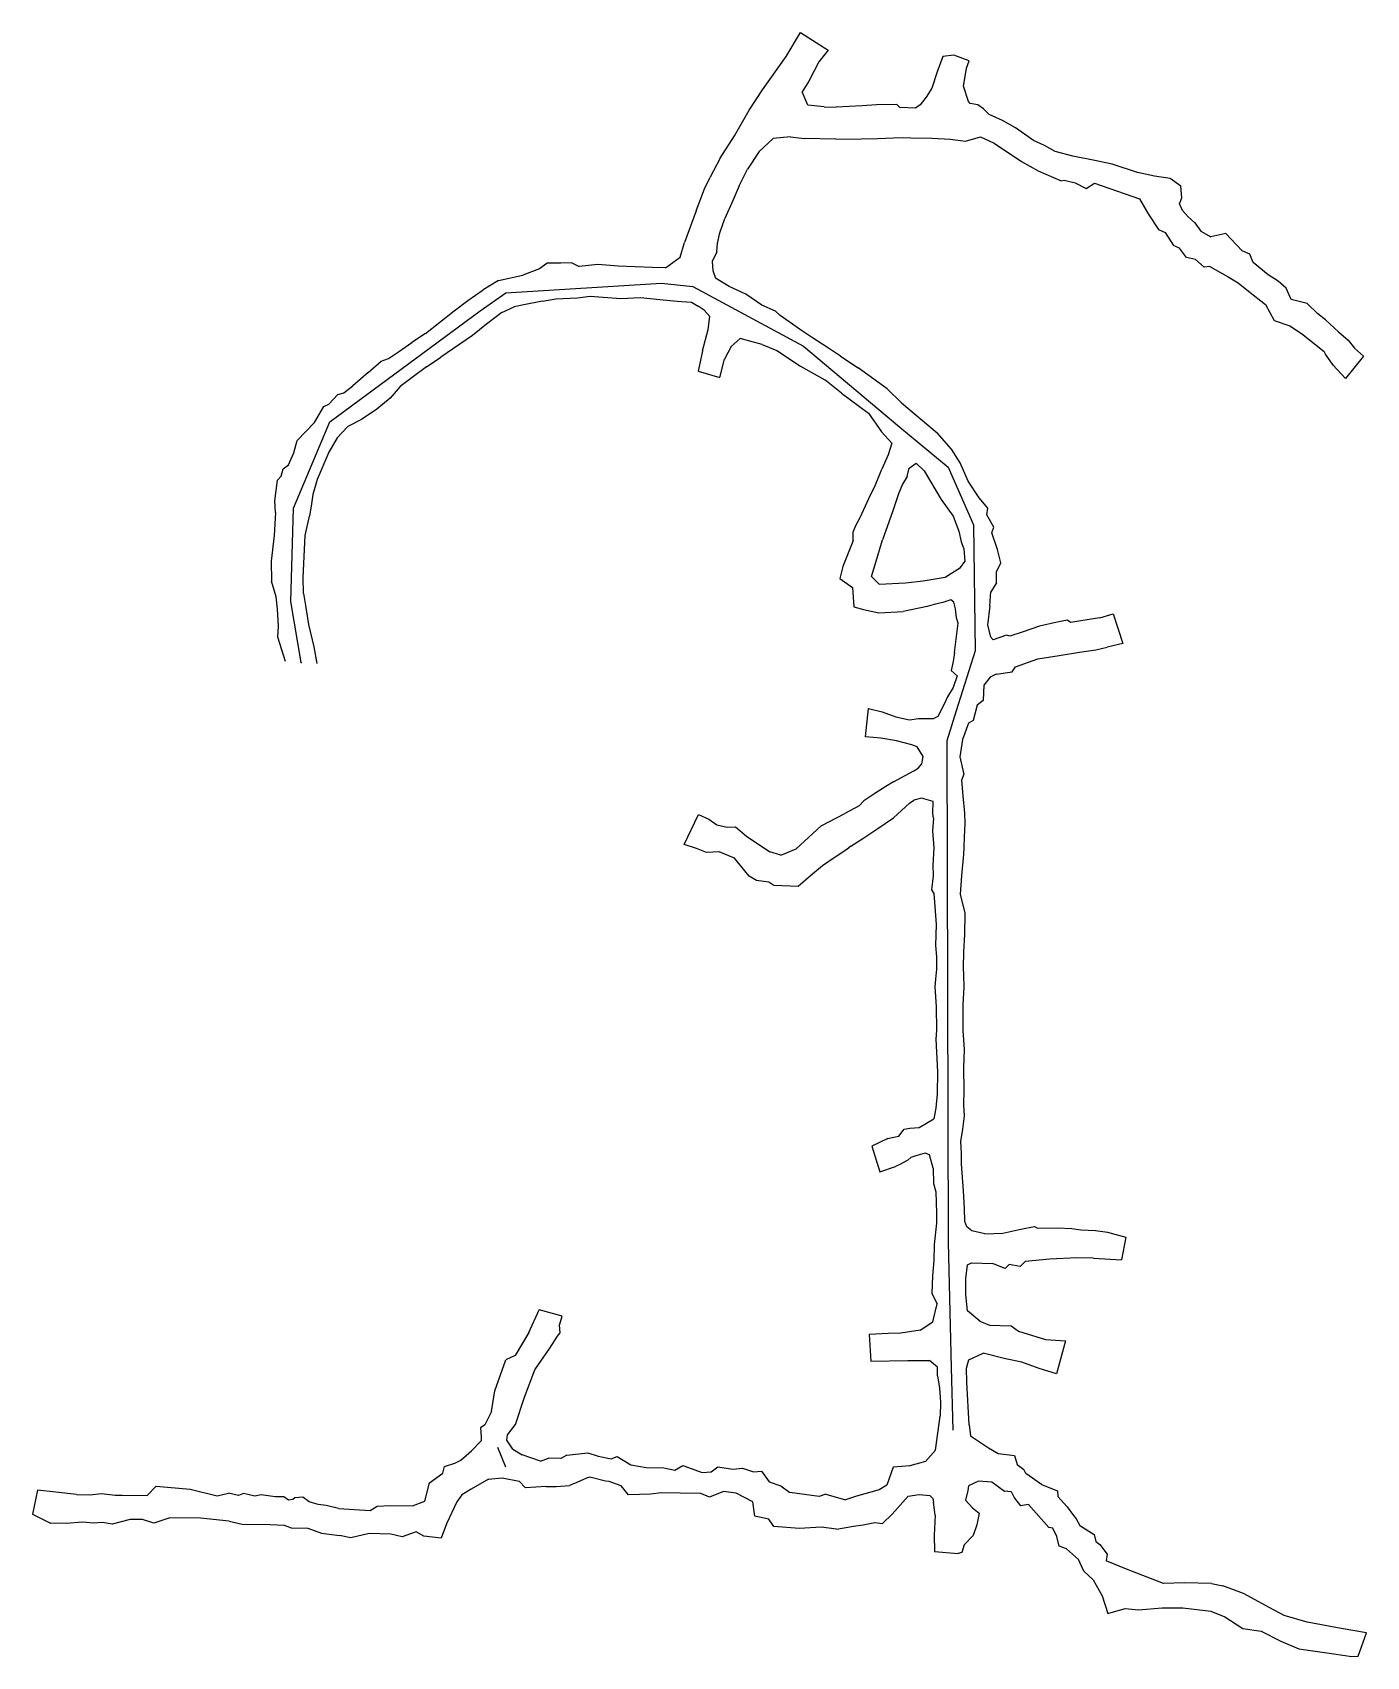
# Model space of a CAD drawing. Extents: x 539191 to 539403, y 4477602 to 4477860.
import ezdxf

# ---------------------------------------------------------------- set-up
doc = ezdxf.new("R2010")
doc.units = 0
doc.header["$MEASUREMENT"] = 0
doc.linetypes.add('DUZ', pattern=[500, 500])
for name, color, linetype in [('GEOFENCE', 80, 'DUZ'), ('INIT_COORD', 170, 'DUZ'), ('KAT_1395', 102, 'DUZ')]:
    doc.layers.add(name, color=color, linetype=linetype)

msp = doc.modelspace()

# ---------------------------------------------------------------- linework, layer by layer
at = {"layer": 'GEOFENCE', "linetype": 'Continuous'}
for p, q in [((539262.06, 4477815.9, 1400.22), (539266.14, 4477818.73, 1399.63)), ((539266.14, 4477818.73, 1399.63), (539290.89, 4477820.29, 1396.5)), ((539290.89, 4477820.29, 1396.5), (539295.85, 4477819.74, 1396.21)), ((539295.85, 4477819.74, 1396.21), (539313.46, 4477810.25, 1396.19)), ((539238.17, 4477798.23, 1404.34), (539262.06, 4477815.9, 1400.22)), ((539313.46, 4477810.25, 1396.19), (539328.8, 4477797.42, 1396.69)), ((539232.37, 4477784.51, 1406.16), (539238.17, 4477798.23, 1404.34)), ((539328.8, 4477797.42, 1396.69), (539336.46, 4477791.01, 1396.94)), ((539336.46, 4477791.01, 1396.94), (539340.5, 4477781.86, 1397)), ((539231.92, 4477769.67, 1408.29), (539232.37, 4477784.51, 1406.16)), ((539340.5, 4477781.86, 1397), (539340.74, 4477761.86, 1397.2)), ((539233.58, 4477759.99, 1410.14), (539231.92, 4477769.67, 1408.29)), ((539340.74, 4477761.86, 1397.2), (539337.75, 4477752.32, 1397.14)), ((539337.75, 4477752.32, 1397.14), (539336.26, 4477747.55, 1397.11)), ((539336.26, 4477747.55, 1397.11), (539336.48, 4477667.8, 1390.71)), ((539336.48, 4477667.8, 1390.71), (539336.95, 4477647.9, 1392.58)), ((539336.95, 4477647.9, 1392.58), (539337.19, 4477637.94, 1393.51))]:
    msp.add_line(p, q, dxfattribs=at)
at = {"layer": 'INIT_COORD', "linetype": 'Continuous'}
msp.add_point((539233.58, 4477759.99, 1410.14), dxfattribs=at)
at = {"layer": 'KAT_1395'}
for p, q in [((539310.73, 4477856.34, 1396.34), (539313, 4477860.14, 1396.16)), ((539313, 4477860.14, 1396.16), (539317.37, 4477857.33, 1396.3)), ((539317.37, 4477857.33, 1396.3), (539315.93, 4477855.49, 1396.4)), ((539306.97, 4477851.04, 1396.77), (539310.73, 4477856.34, 1396.34)), ((539315.93, 4477855.49, 1396.4), (539314.3, 4477852.39, 1396.31)), ((539335.62, 4477856.32, 1396.6), (539334.73, 4477853.89, 1396.6)), ((539337.39, 4477856.54, 1396.6), (539335.62, 4477856.32, 1396.6)), ((539339.83, 4477855.62, 1396.6), (539337.39, 4477856.54, 1396.6)), ((539339.4, 4477854.46, 1396.6), (539339.83, 4477855.62, 1396.6)), ((539314.3, 4477852.39, 1396.31), (539313.25, 4477850.71, 1396.36)), ((539334.73, 4477853.89, 1396.6), (539333.87, 4477851.26, 1396.6)), ((539338.9, 4477851.62, 1396.6), (539339.15, 4477853.12, 1396.6)), ((539339.15, 4477853.12, 1396.6), (539339.4, 4477854.46, 1396.6)), ((539304.84, 4477847.77, 1396.7), (539306.97, 4477851.04, 1396.77)), ((539314.16, 4477848.6, 1396.58), (539313.25, 4477850.71, 1396.36)), ((539332.98, 4477849.84, 1396.6), (539332.01, 4477848.61, 1396.6)), ((539333.87, 4477851.26, 1396.6), (539332.98, 4477849.84, 1396.6)), ((539339.69, 4477849.15, 1396.6), (539338.9, 4477851.62, 1396.6)), ((539302.52, 4477843.73, 1396.75), (539304.84, 4477847.77, 1396.7)), ((539316.73, 4477848.34, 1396.6), (539314.16, 4477848.6, 1396.58)), ((539316.73, 4477848.34, 1396.6), (539318.64, 4477848.28, 1396.47)), ((539322.82, 4477848.46, 1396.52), (539318.64, 4477848.28, 1396.47)), ((539325.1, 4477848.64, 1396.48), (539322.82, 4477848.46, 1396.52)), ((539328.29, 4477848.67, 1396.5), (539325.1, 4477848.64, 1396.48)), ((539328.79, 4477848.2, 1396.5), (539328.29, 4477848.67, 1396.5)), ((539331.27, 4477848.13, 1396.5), (539328.79, 4477848.2, 1396.5)), ((539332.01, 4477848.61, 1396.6), (539331.27, 4477848.13, 1396.5)), ((539339.95, 4477848.83, 1396.5), (539339.69, 4477849.15, 1396.6)), ((539341.19, 4477848.62, 1396.5), (539339.95, 4477848.83, 1396.5)), ((539342.07, 4477848, 1396.5), (539341.19, 4477848.62, 1396.5)), ((539343.01, 4477847.1, 1396.5), (539342.07, 4477848, 1396.5)), ((539345.11, 4477846.16, 1396.5), (539343.01, 4477847.1, 1396.5)), ((539347.2, 4477844.98, 1396.4), (539345.11, 4477846.16, 1396.5)), ((539350.04, 4477842.95, 1395.8), (539347.2, 4477844.98, 1396.4)), ((539300.2, 4477840.13, 1396.64), (539302.52, 4477843.73, 1396.75)), ((539308.62, 4477843.3, 1396.56), (539306.4, 4477841.2, 1396.67)), ((539311.4, 4477843.56, 1396.47), (539308.62, 4477843.3, 1396.56)), ((539311.4, 4477843.56, 1396.47), (539313.57, 4477843.27, 1396.45)), ((539318.59, 4477843.19, 1396.51), (539313.57, 4477843.27, 1396.45)), ((539318.59, 4477843.19, 1396.51), (539322.65, 4477843.22, 1396.45)), ((539322.65, 4477843.22, 1396.45), (539325.26, 4477843.27, 1396.43)), ((539325.26, 4477843.27, 1396.43), (539327.8, 4477843.37, 1396.51)), ((539327.8, 4477843.37, 1396.51), (539329.39, 4477843.46, 1396.5)), ((539329.39, 4477843.46, 1396.5), (539330.56, 4477843.38, 1396.5)), ((539330.56, 4477843.38, 1396.5), (539333.87, 4477843.31, 1396.5)), ((539333.87, 4477843.31, 1396.5), (539336.79, 4477843.17, 1396.5)), ((539336.79, 4477843.17, 1396.5), (539339.24, 4477842.84, 1396.5)), ((539339.24, 4477842.84, 1396.5), (539341.6, 4477843.55, 1396.5)), ((539341.6, 4477843.55, 1396.5), (539343.77, 4477842.53, 1396.5)), ((539343.77, 4477842.53, 1396.5), (539348.12, 4477839.61, 1396.01)), ((539351.81, 4477842.15, 1395.65), (539350.04, 4477842.95, 1395.8)), ((539353.46, 4477841.19, 1395.38), (539351.81, 4477842.15, 1395.65)), ((539300.2, 4477840.13, 1396.64), (539298.65, 4477837.12, 1396.18)), ((539306.4, 4477841.2, 1396.67), (539304.58, 4477838.39, 1396.72)), ((539348.12, 4477839.61, 1396.01), (539350.79, 4477838.15, 1395.32)), ((539356.3, 4477840.48, 1395.02), (539353.46, 4477841.19, 1395.38)), ((539359.79, 4477839.8, 1394.34), (539356.3, 4477840.48, 1395.02)), ((539362.57, 4477839.19, 1394.17), (539359.79, 4477839.8, 1394.34)), ((539366.6, 4477837.9, 1393.95), (539362.57, 4477839.19, 1394.17)), ((539297.7, 4477835.27, 1396.18), (539298.65, 4477837.12, 1396.18)), ((539303.22, 4477835.76, 1396.18), (539304.58, 4477838.39, 1396.72)), ((539350.79, 4477838.15, 1395.32), (539354.46, 4477836.56, 1395.1)), ((539354.46, 4477836.56, 1395.1), (539354.92, 4477836.64, 1395.02)), ((539354.92, 4477836.64, 1395.02), (539356.69, 4477836.22, 1394.77)), ((539369.26, 4477837.27, 1393.69), (539366.6, 4477837.9, 1393.95)), ((539371.78, 4477836.94, 1393.69), (539369.26, 4477837.27, 1393.69)), ((539373.49, 4477835.69, 1393.22), (539371.78, 4477836.94, 1393.69)), ((539296.41, 4477831.79, 1396.18), (539297.7, 4477835.27, 1396.18)), ((539303.22, 4477835.76, 1396.18), (539302.26, 4477833.52, 1396.18)), ((539356.69, 4477836.22, 1394.77), (539358.4, 4477835.36, 1394.5)), ((539358.4, 4477835.36, 1394.5), (539359.75, 4477836.2, 1394.34)), ((539359.75, 4477836.2, 1394.34), (539366.87, 4477833.69, 1393.53)), ((539373.65, 4477833.83, 1393.22), (539373.49, 4477835.69, 1393.22)), ((539296.41, 4477831.79, 1396.18), (539294.54, 4477826.73, 1396.19)), ((539302.26, 4477833.52, 1396.18), (539300.97, 4477830.55, 1396.18)), ((539366.87, 4477833.69, 1393.53), (539368.3, 4477831.32, 1393.28)), ((539368.3, 4477831.32, 1393.28), (539369.94, 4477828.83, 1393.4)), ((539373.24, 4477832.92, 1393.22), (539373.65, 4477833.83, 1393.22)), ((539373.72, 4477831.83, 1393.07), (539373.24, 4477832.92, 1393.22)), ((539373.72, 4477831.83, 1393.07), (539374.66, 4477830.81, 1393.12)), ((539300.18, 4477828.29, 1396.18), (539300.97, 4477830.55, 1396.18)), ((539369.94, 4477828.83, 1393.4), (539370.97, 4477828.32, 1393.35)), ((539374.66, 4477830.81, 1393.12), (539375.7, 4477829.86, 1393.19)), ((539375.7, 4477829.86, 1393.19), (539376.67, 4477828.53, 1393.17)), ((539293.87, 4477824.4, 1396.19), (539294.54, 4477826.73, 1396.19)), ((539299.67, 4477825.26, 1396.19), (539299.78, 4477826.58, 1396.18)), ((539299.78, 4477826.58, 1396.18), (539300.18, 4477828.29, 1396.18)), ((539370.97, 4477828.32, 1393.35), (539372.31, 4477826.27, 1393.36)), ((539373.28, 4477825.86, 1395.87), (539372.31, 4477826.27, 1393.36)), ((539376.67, 4477828.53, 1393.17), (539378.23, 4477827.67, 1393.19)), ((539380.61, 4477828.16, 1393.52), (539378.23, 4477827.67, 1393.19)), ((539383.22, 4477825.4, 1393.47), (539380.61, 4477828.16, 1393.52)), ((539291.51, 4477822.73, 1396.23), (539293.87, 4477824.4, 1396.19)), ((539299.67, 4477825.26, 1396.19), (539298.95, 4477823.75, 1396.19)), ((539298.95, 4477823.75, 1396.19), (539299.05, 4477822.31, 1396.19)), ((539374.37, 4477824.34, 1396.01), (539373.28, 4477825.86, 1395.87)), ((539375.81, 4477824.06, 1393.08), (539374.37, 4477824.34, 1396.01)), ((539377.19, 4477822.83, 1393.03), (539375.81, 4477824.06, 1393.08)), ((539384.42, 4477824.88, 1393.5), (539383.22, 4477825.4, 1393.47)), ((539384.95, 4477823.55, 1393.5), (539384.42, 4477824.88, 1393.5)), ((539264.98, 4477820.72, 1399.77), (539268.82, 4477821.58, 1398.52)), ((539271.49, 4477822.54, 1397.93), (539268.82, 4477821.58, 1398.52)), ((539272.71, 4477823.47, 1397.9), (539271.49, 4477822.54, 1397.93)), ((539274.89, 4477823.44, 1397.92), (539272.71, 4477823.47, 1397.9)), ((539276.61, 4477823.5, 1397.92), (539274.89, 4477823.44, 1397.92)), ((539276.61, 4477823.5, 1397.92), (539277.81, 4477822.91, 1397.83)), ((539280.75, 4477823.24, 1396.9), (539277.81, 4477822.91, 1397.83)), ((539283.99, 4477822.98, 1396.86), (539280.75, 4477823.24, 1396.9)), ((539289.41, 4477822.75, 1396.38), (539283.99, 4477822.98, 1396.86)), ((539291.51, 4477822.73, 1396.23), (539289.41, 4477822.75, 1396.38)), ((539299.05, 4477822.31, 1396.19), (539299.45, 4477821.1, 1396.23)), ((539301.67, 4477819.74, 1396.11), (539299.45, 4477821.1, 1396.23)), ((539378.09, 4477822.91, 1393.06), (539377.19, 4477822.83, 1393.03)), ((539378.09, 4477822.91, 1393.06), (539381, 4477821.28, 1393.34)), ((539381, 4477821.28, 1393.34), (539382.57, 4477820.36, 1393.38)), ((539387.37, 4477821.59, 1393.35), (539384.95, 4477823.55, 1393.5)), ((539388.93, 4477820.59, 1393.35), (539387.37, 4477821.59, 1393.35)), ((539260.08, 4477817.54, 1399.77), (539262.53, 4477819.23, 1399.77)), ((539264.98, 4477820.72, 1399.77), (539262.53, 4477819.23, 1399.77)), ((539304.28, 4477818.54, 1396.14), (539301.67, 4477819.74, 1396.11)), ((539306.82, 4477816.81, 1396.21), (539304.28, 4477818.54, 1396.14)), ((539382.57, 4477820.36, 1393.38), (539384.21, 4477819.02, 1393.3)), ((539384.21, 4477819.02, 1393.3), (539386.93, 4477816.9, 1393.45)), ((539390.23, 4477819.51, 1393.32), (539388.93, 4477820.59, 1393.35)), ((539390.99, 4477817.69, 1393.13), (539390.23, 4477819.51, 1393.32)), ((539253.38, 4477812.28, 1401.35), (539257.94, 4477815.89, 1400.03)), ((539257.94, 4477815.89, 1400.03), (539260.08, 4477817.54, 1399.77)), ((539265.49, 4477815.61, 1399.77), (539267.46, 4477816.54, 1399.77)), ((539269, 4477816.84, 1398.77), (539267.46, 4477816.54, 1399.77)), ((539271.98, 4477817.4, 1398.53), (539269, 4477816.84, 1398.77)), ((539271.98, 4477817.4, 1398.53), (539274.1, 4477817.82, 1397.93)), ((539274.1, 4477817.82, 1397.93), (539277.54, 4477817.96, 1397.83)), ((539277.54, 4477817.96, 1397.83), (539279.55, 4477818.2, 1397.61)), ((539279.55, 4477818.2, 1397.61), (539284.44, 4477817.84, 1396.7)), ((539284.44, 4477817.84, 1396.7), (539287.57, 4477817.99, 1396.7)), ((539287.57, 4477817.99, 1396.7), (539290.63, 4477817.7, 1396.37)), ((539290.63, 4477817.7, 1396.37), (539293.37, 4477817.44, 1396.22)), ((539293.37, 4477817.44, 1396.22), (539295.64, 4477817.27, 1395.99)), ((539295.64, 4477817.27, 1395.99), (539296.71, 4477816.64, 1396.19)), ((539297.69, 4477816, 1396.18), (539296.71, 4477816.64, 1396.19)), ((539298.59, 4477814.99, 1396.18), (539297.69, 4477816, 1396.18)), ((539309.04, 4477815.83, 1396.21), (539306.82, 4477816.81, 1396.21)), ((539309.74, 4477815.16, 1396.19), (539309.04, 4477815.83, 1396.21)), ((539386.93, 4477816.9, 1393.45), (539388.32, 4477814.36, 1393.13)), ((539393.56, 4477817.06, 1394.93), (539390.99, 4477817.69, 1393.13)), ((539395.24, 4477815.4, 1393.62), (539393.56, 4477817.06, 1394.93)), ((539263.05, 4477813.76, 1399.53), (539260.82, 4477811.95, 1399.98)), ((539265.49, 4477815.61, 1399.77), (539263.05, 4477813.76, 1399.53)), ((539298.32, 4477812.93, 1396.18), (539298.59, 4477814.99, 1396.18)), ((539313.13, 4477812.75, 1396.19), (539309.74, 4477815.16, 1396.19)), ((539388.32, 4477814.36, 1393.13), (539390.81, 4477813.48, 1393.13)), ((539390.81, 4477813.48, 1393.13), (539392.65, 4477812.31, 1393.52)), ((539396.45, 4477814.46, 1393.59), (539395.24, 4477815.4, 1393.62)), ((539398.54, 4477812.55, 1393.41), (539396.45, 4477814.46, 1393.59)), ((539249.04, 4477809.35, 1401.87), (539251.21, 4477810.84, 1401.6)), ((539253.38, 4477812.28, 1401.35), (539251.21, 4477810.84, 1401.6)), ((539260.82, 4477811.95, 1399.98), (539255.79, 4477808.51, 1401.21)), ((539297.4, 4477809.51, 1396.18), (539298.32, 4477812.93, 1396.18)), ((539303.39, 4477811.49, 1396.18), (539301.99, 4477810.23, 1396.18)), ((539304.92, 4477811.08, 1396.18), (539303.39, 4477811.49, 1396.18)), ((539306.91, 4477810.53, 1396.19), (539304.92, 4477811.08, 1396.18)), ((539314.72, 4477811.7, 1396.19), (539313.13, 4477812.75, 1396.19)), ((539317.45, 4477809.95, 1396.18), (539314.72, 4477811.7, 1396.19)), ((539392.65, 4477812.31, 1393.52), (539394.2, 4477811.09, 1393.41)), ((539394.2, 4477811.09, 1393.41), (539396.26, 4477809.44, 1393.41)), ((539398.54, 4477812.55, 1393.41), (539400.08, 4477811.22, 1393.77)), ((539400.08, 4477811.22, 1393.77), (539401.09, 4477809.96, 1393.7)), ((539246.29, 4477807.89, 1402.32), (539247.46, 4477808.3, 1402.32)), ((539247.46, 4477808.3, 1402.32), (539249.04, 4477809.35, 1401.87)), ((539253.5, 4477807, 1401.61), (539255.79, 4477808.51, 1401.21)), ((539297.4, 4477809.51, 1396.18), (539296.74, 4477806.27, 1396.18)), ((539300.18, 4477805.29, 1396.18), (539300.88, 4477808.22, 1396.18)), ((539301.99, 4477810.23, 1396.18), (539300.88, 4477808.22, 1396.18)), ((539306.91, 4477810.53, 1396.19), (539309.21, 4477809.6, 1396.18)), ((539309.21, 4477809.6, 1396.18), (539313, 4477807.08, 1396.18)), ((539319.36, 4477808.69, 1396.18), (539317.45, 4477809.95, 1396.18)), ((539319.36, 4477808.69, 1396.18), (539322.15, 4477806.82, 1396.18)), ((539396.48, 4477809.02, 1393.71), (539396.26, 4477809.44, 1393.41)), ((539397.71, 4477807.23, 1393.75), (539396.48, 4477809.02, 1393.71)), ((539402.5, 4477808.7, 1393.89), (539399.67, 4477805.15, 1393.85)), ((539401.09, 4477809.96, 1393.7), (539402.5, 4477808.7, 1393.89)), ((539244.22, 4477806.1, 1402.64), (539241.83, 4477803.96, 1403.28)), ((539244.22, 4477806.1, 1402.64), (539246.29, 4477807.89, 1402.32)), ((539253.5, 4477807, 1401.61), (539251.22, 4477805.29, 1402.32)), ((539296.74, 4477806.27, 1396.18), (539300.18, 4477805.29, 1396.18)), ((539313, 4477807.08, 1396.18), (539316.87, 4477804.9, 1396.18)), ((539326.76, 4477803.49, 1396.66), (539322.15, 4477806.82, 1396.18)), ((539399.67, 4477805.15, 1393.85), (539397.71, 4477807.23, 1393.75)), ((539240.35, 4477802.84, 1403.52), (539241.83, 4477803.96, 1403.28)), ((539249.34, 4477803.88, 1402.32), (539247.76, 4477801.99, 1402.32)), ((539251.22, 4477805.29, 1402.32), (539249.34, 4477803.88, 1402.32)), ((539319.5, 4477802.82, 1396.18), (539316.87, 4477804.9, 1396.18)), ((539326.76, 4477803.49, 1396.66), (539329.07, 4477801.28, 1396.75)), ((539235.73, 4477798.13, 1404.41), (539237.2, 4477800.7, 1404.06)), ((539237.2, 4477800.7, 1404.06), (539237.97, 4477801.05, 1404.08)), ((539237.97, 4477801.05, 1404.08), (539239.43, 4477802.59, 1403.74)), ((539239.43, 4477802.59, 1403.74), (539240.35, 4477802.84, 1403.52)), ((539247.76, 4477801.99, 1402.32), (539245.63, 4477800.26, 1403.43)), ((539319.5, 4477802.82, 1396.18), (539323.82, 4477799.64, 1396.59)), ((539329.07, 4477801.28, 1396.75), (539334.73, 4477796.48, 1396.77)), ((539232.94, 4477795.26, 1404.77), (539235.73, 4477798.13, 1404.41)), ((539243.16, 4477798.6, 1403.91), (539241, 4477797.51, 1404.31)), ((539245.63, 4477800.26, 1403.43), (539243.16, 4477798.6, 1403.91)), ((539323.82, 4477799.64, 1396.59), (539325.87, 4477796.64, 1396.64)), ((539232.43, 4477793.29, 1404.94), (539232.94, 4477795.26, 1404.77)), ((539239.3, 4477795.68, 1404.63), (539238, 4477793.42, 1404.87)), ((539241, 4477797.51, 1404.31), (539239.3, 4477795.68, 1404.63)), ((539325.87, 4477796.64, 1396.64), (539327.51, 4477794.83, 1396.8)), ((539336.98, 4477793.9, 1396.79), (539334.73, 4477796.48, 1396.77)), ((539231.58, 4477791.4, 1405.12), (539232.43, 4477793.29, 1404.94)), ((539238, 4477793.42, 1404.87), (539236.12, 4477789.06, 1405.3)), ((539326.95, 4477792.97, 1396.81), (539325.9, 4477790.7, 1396.69)), ((539327.51, 4477794.83, 1396.8), (539326.95, 4477792.97, 1396.81)), ((539338.37, 4477791.74, 1396.79), (539336.98, 4477793.9, 1396.79)), ((539230.43, 4477789.58, 1405.32), (539230.72, 4477790.78, 1405.29)), ((539230.72, 4477790.78, 1405.29), (539231.58, 4477791.4, 1405.12)), ((539324.93, 4477788.23, 1396.01), (539325.9, 4477790.7, 1396.69)), ((539329.95, 4477789.53, 1396.59), (539330.25, 4477790.86, 1396.45)), ((539330.25, 4477790.86, 1396.45), (539331.38, 4477791.66, 1396.94)), ((539331.38, 4477791.66, 1396.94), (539332.63, 4477790.46, 1396.92)), ((539332.63, 4477790.46, 1396.92), (539335.36, 4477785.89, 1396.91)), ((539339.67, 4477788.83, 1396.93), (539338.37, 4477791.74, 1396.79)), ((539229.4, 4477785.68, 1405.96), (539229.84, 4477788.99, 1405.45)), ((539229.84, 4477788.99, 1405.45), (539230.43, 4477789.58, 1405.32)), ((539236.12, 4477789.06, 1405.3), (539235.45, 4477786.7, 1405.8)), ((539323.85, 4477786.03, 1395.62), (539324.93, 4477788.23, 1396.01)), ((539329.21, 4477788.34, 1396.07), (539328.56, 4477786.81, 1395.93)), ((539329.95, 4477789.53, 1396.59), (539329.21, 4477788.34, 1396.07)), ((539341.39, 4477786.17, 1396.98), (539339.67, 4477788.83, 1396.93)), ((539229.52, 4477783.83, 1406.35), (539229.4, 4477785.68, 1405.96)), ((539235.23, 4477785.21, 1406.05), (539234.91, 4477783.25, 1406.23)), ((539235.45, 4477786.7, 1405.8), (539235.23, 4477785.21, 1406.05)), ((539322.47, 4477783.06, 1395.16), (539323.85, 4477786.03, 1395.62)), ((539328.56, 4477786.81, 1395.93), (539327.68, 4477784.12, 1395.49)), ((539335.36, 4477785.89, 1396.91), (539337.27, 4477783.22, 1396.97)), ((539342.78, 4477784.52, 1397.11), (539341.39, 4477786.17, 1396.98)), ((539229.52, 4477783.83, 1406.35), (539229.3, 4477780.15, 1406.71)), ((539234.21, 4477780.17, 1406.61), (539234.91, 4477783.25, 1406.23)), ((539321.82, 4477781.88, 1394.73), (539322.47, 4477783.06, 1395.16)), ((539327.68, 4477784.12, 1395.49), (539326.52, 4477780.83, 1395.11)), ((539337.27, 4477783.22, 1396.97), (539338.18, 4477780.84, 1396.97)), ((539342.63, 4477783.48, 1397.1), (539342.78, 4477784.52, 1397.11)), ((539343.74, 4477781.5, 1396.97), (539342.63, 4477783.48, 1397.1)), ((539229.3, 4477780.15, 1406.71), (539228.84, 4477776.07, 1407.11)), ((539233.89, 4477773.48, 1407.5), (539234.21, 4477780.17, 1406.61)), ((539321.38, 4477780.77, 1394.47), (539321.82, 4477781.88, 1394.73)), ((539321.38, 4477779.43, 1394.35), (539321.38, 4477780.77, 1394.47)), ((539326.52, 4477780.83, 1395.11), (539326.01, 4477779.5, 1394.68)), ((539338.18, 4477780.84, 1396.97), (539338.53, 4477779.18, 1396.97)), ((539343.4, 4477780.62, 1396.97), (539343.74, 4477781.5, 1396.97)), ((539344.31, 4477777.97, 1399.65), (539343.4, 4477780.62, 1396.97)), ((539321.2, 4477778.95, 1394.28), (539319.71, 4477775.22, 1394.05)), ((539321.38, 4477779.43, 1394.35), (539321.2, 4477778.95, 1394.28)), ((539325.02, 4477776.11, 1394.25), (539326.01, 4477779.5, 1394.68)), ((539338.53, 4477779.18, 1396.97), (539338.95, 4477778.07, 1397.08)), ((539338.95, 4477778.07, 1397.08), (539339.14, 4477776.05, 1397.01)), ((539344.87, 4477775.85, 1396.97), (539344.31, 4477777.97, 1399.65)), ((539228.84, 4477776.07, 1407.11), (539228.89, 4477772.89, 1408.37)), ((539319.71, 4477775.22, 1394.05), (539319.25, 4477773.36, 1394.16)), ((539324.3, 4477773.67, 1394.24), (539325.02, 4477776.11, 1394.25)), ((539336.01, 4477773.55, 1397.01), (539338.44, 4477775.06, 1397.07)), ((539338.44, 4477775.06, 1397.07), (539339.14, 4477776.05, 1397.01)), ((539344.18, 4477774.41, 1396.97), (539344.87, 4477775.85, 1396.97)), ((539229.61, 4477770.43, 1408.28), (539228.89, 4477772.89, 1408.37)), ((539233.94, 4477770.97, 1407.9), (539233.89, 4477773.48, 1407.5)), ((539319.25, 4477773.36, 1394.16), (539321.27, 4477771.92, 1394.1)), ((539325.51, 4477772.42, 1394.94), (539324.3, 4477773.67, 1394.24)), ((539325.51, 4477772.42, 1394.94), (539329.68, 4477772.64, 1395.89)), ((539329.68, 4477772.64, 1395.89), (539332.5, 4477772.98, 1396.26)), ((539332.5, 4477772.98, 1396.26), (539336.01, 4477773.55, 1397.01)), ((539344.18, 4477772.63, 1396.97), (539343.25, 4477771.21, 1396.97)), ((539344.18, 4477772.63, 1396.97), (539344.18, 4477774.41, 1396.97)), ((539229.81, 4477768.45, 1408.45), (539229.61, 4477770.43, 1408.28)), ((539233.94, 4477770.97, 1407.9), (539234.29, 4477769.03, 1408.49)), ((539321.27, 4477771.92, 1394.1), (539321.47, 4477768.85, 1394.19)), ((539335.61, 4477769.52, 1396.54), (539334.22, 4477769.19, 1396.19)), ((539336.89, 4477769.92, 1396.96), (539335.61, 4477769.52, 1396.54)), ((539337.38, 4477769.57, 1397.09), (539336.89, 4477769.92, 1396.96)), ((539337.63, 4477768.5, 1397.25), (539337.38, 4477769.57, 1397.09)), ((539343.1, 4477768.97, 1397.02), (539343.25, 4477771.21, 1396.97)), ((539230, 4477765.74, 1408.72), (539229.81, 4477768.45, 1408.45)), ((539234.29, 4477769.03, 1408.49), (539234.73, 4477766.01, 1408.92)), ((539321.47, 4477768.85, 1394.19), (539323.01, 4477768.42, 1394.42)), ((539323.01, 4477768.42, 1394.42), (539325.45, 4477767.9, 1394.78)), ((539325.45, 4477767.9, 1394.78), (539329.31, 4477768.1, 1395.49)), ((539333.12, 4477768.86, 1395.85), (539329.31, 4477768.1, 1395.49)), ((539334.22, 4477769.19, 1396.19), (539333.12, 4477768.86, 1395.85)), ((539337.78, 4477767.07, 1397.1), (539337.63, 4477768.5, 1397.25)), ((539338.06, 4477766.24, 1397.1), (539337.78, 4477767.07, 1397.1)), ((539343.1, 4477768.97, 1397.02), (539342.75, 4477765.94, 1397.02)), ((539360.61, 4477767.08, 1400.46), (539357.56, 4477766.62, 1399.78)), ((539360.61, 4477767.08, 1400.46), (539362.69, 4477767.73, 1400.26)), ((539362.69, 4477767.73, 1400.26), (539364.25, 4477763.03, 1400.26)), ((539229.9, 4477764.03, 1409.05), (539230, 4477765.74, 1408.72)), ((539234.73, 4477766.01, 1408.92), (539235.58, 4477762.45, 1409.61)), ((539337.5, 4477761.56, 1397.1), (539338.06, 4477766.24, 1397.1)), ((539342.75, 4477765.94, 1397.02), (539343.22, 4477764.09, 1397.07)), ((539345.76, 4477764.35, 1397.67), (539343.65, 4477763.6, 1397.27)), ((539346.3, 4477764.19, 1397.78), (539345.76, 4477764.35, 1397.67)), ((539348.24, 4477764.78, 1398.15), (539346.3, 4477764.19, 1397.78)), ((539351, 4477765.75, 1398.43), (539348.24, 4477764.78, 1398.15)), ((539353.81, 4477766.39, 1398.95), (539351, 4477765.75, 1398.43)), ((539355.38, 4477766.69, 1399.42), (539353.81, 4477766.39, 1398.95)), ((539356, 4477766.32, 1399.52), (539355.38, 4477766.69, 1399.42)), ((539357.56, 4477766.62, 1399.78), (539356, 4477766.32, 1399.52)), ((539231.1, 4477760.14, 1409.96), (539229.9, 4477764.03, 1409.05)), ((539235.58, 4477762.45, 1409.61), (539236.06, 4477759.83, 1410.33)), ((539343.22, 4477764.09, 1397.07), (539343.65, 4477763.6, 1397.27)), ((539354.11, 4477761.11, 1398.79), (539357.36, 4477761.61, 1399.44)), ((539357.36, 4477761.61, 1399.44), (539359.94, 4477762.02, 1399.91)), ((539359.94, 4477762.02, 1399.91), (539361.73, 4477762.4, 1400.26)), ((539364.25, 4477763.03, 1400.26), (539361.73, 4477762.4, 1400.26)), ((539337.26, 4477760.15, 1397.04), (539336.95, 4477758.71, 1397.04)), ((539337.5, 4477761.56, 1397.1), (539337.26, 4477760.15, 1397.04)), ((539346.65, 4477758.5, 1397.6), (539347.17, 4477759.28, 1397.65)), ((539347.17, 4477759.28, 1397.65), (539350.75, 4477760.58, 1398.26)), ((539350.75, 4477760.58, 1398.26), (539354.11, 4477761.11, 1398.79)), ((539336.95, 4477758.71, 1397.04), (539337.88, 4477757.87, 1397.04)), ((539337.88, 4477757.87, 1397.04), (539337.24, 4477756.03, 1397.04)), ((539343.15, 4477757.67, 1397.11), (539342.13, 4477756.38, 1397.02)), ((539344.09, 4477758.12, 1397.12), (539343.15, 4477757.67, 1397.11)), ((539344.09, 4477758.12, 1397.12), (539346.65, 4477758.5, 1397.6)), ((539336.38, 4477754.54, 1397.04), (539335.95, 4477753.56, 1397.24)), ((539337.24, 4477756.03, 1397.04), (539336.38, 4477754.54, 1397.04)), ((539342.01, 4477753.94, 1397.02), (539341.09, 4477753.21, 1397.03)), ((539342.13, 4477756.38, 1397.02), (539342.01, 4477753.94, 1397.02)), ((539323.35, 4477748.19, 1397.89), (539323.8, 4477752.65, 1397.91)), ((539323.8, 4477752.65, 1397.91), (539326, 4477752.15, 1397.77)), ((539326, 4477752.15, 1397.77), (539328.16, 4477751.35, 1397.59)), ((539328.16, 4477751.35, 1397.59), (539330.34, 4477750.86, 1397.23)), ((539334.81, 4477751.39, 1397.13), (539334.18, 4477751.09, 1397.18)), ((539335.95, 4477753.56, 1397.24), (539334.81, 4477751.39, 1397.13)), ((539341.09, 4477753.21, 1397.03), (539340.45, 4477750.74, 1397.02)), ((539330.34, 4477750.86, 1397.23), (539331.76, 4477751.08, 1397.12)), ((539331.76, 4477751.08, 1397.12), (539334.18, 4477751.09, 1397.18)), ((539339.73, 4477750.34, 1397.08), (539338.76, 4477747.76, 1397.05)), ((539340.45, 4477750.74, 1397.02), (539339.73, 4477750.34, 1397.08)), ((539325.74, 4477747.96, 1397.48), (539323.35, 4477748.19, 1397.89)), ((539328.28, 4477747.51, 1397.44), (539325.74, 4477747.96, 1397.48)), ((539330.67, 4477746.9, 1397.15), (539328.28, 4477747.51, 1397.44)), ((539331.55, 4477746.57, 1397.12), (539330.67, 4477746.9, 1397.15)), ((539332.48, 4477745.04, 1397.23), (539331.55, 4477746.57, 1397.12)), ((539338.76, 4477747.76, 1397.05), (539338.32, 4477744.98, 1397.17)), ((539331.69, 4477743.17, 1397.44), (539332.26, 4477743.85, 1397.26)), ((539332.26, 4477743.85, 1397.26), (539332.48, 4477745.04, 1397.23)), ((539338.32, 4477744.98, 1397.17), (539338.95, 4477742.2, 1397.31)), ((539327.77, 4477741.02, 1397.69), (539326.56, 4477740.29, 1397.57)), ((539327.77, 4477741.02, 1397.69), (539329.65, 4477742.04, 1397.51)), ((539329.65, 4477742.04, 1397.51), (539331, 4477742.74, 1397.51)), ((539331, 4477742.74, 1397.51), (539331.69, 4477743.17, 1397.44)), ((539338.67, 4477741.28, 1397.37), (539338.95, 4477742.2, 1397.31)), ((539338.86, 4477738.79, 1397.21), (539338.67, 4477741.28, 1397.37)), ((539324.79, 4477739.15, 1397.11), (539323.05, 4477738.01, 1396.91)), ((539326.56, 4477740.29, 1397.57), (539324.79, 4477739.15, 1397.11)), ((539332.21, 4477738.44, 1397.44), (539331, 4477738.12, 1397.47)), ((539334.08, 4477737.91, 1397.5), (539332.21, 4477738.44, 1397.44)), ((539339.1, 4477736.05, 1397.25), (539338.86, 4477738.79, 1397.21)), ((539294.5, 4477731.07, 1393.18), (539296.76, 4477735.8, 1393.18)), ((539296.76, 4477735.8, 1393.18), (539298.41, 4477735.07, 1393.3)), ((539316.26, 4477734, 1395.78), (539320.03, 4477736, 1396.47)), ((539322.31, 4477737.22, 1396.89), (539320.03, 4477736, 1396.47)), ((539323.05, 4477738.01, 1396.91), (539322.31, 4477737.22, 1396.89)), ((539327.78, 4477735.29, 1397.15), (539330.3, 4477737.6, 1397.42)), ((539330.3, 4477737.6, 1397.42), (539331, 4477738.12, 1397.47)), ((539334.05, 4477735.97, 1397.46), (539334.08, 4477737.91, 1397.5)), ((539334.16, 4477735.26, 1397.33), (539334.05, 4477735.97, 1397.46)), ((539339.15, 4477734.33, 1397.25), (539339.1, 4477736.05, 1397.25)), ((539298.41, 4477735.07, 1393.3), (539299.7, 4477734.16, 1393.24)), ((539299.7, 4477734.16, 1393.24), (539301.34, 4477733.83, 1393.56)), ((539301.34, 4477733.83, 1393.56), (539302.65, 4477733.87, 1393.77)), ((539302.65, 4477733.87, 1393.77), (539304.38, 4477732.37, 1394.08)), ((539316.26, 4477734, 1395.78), (539312.32, 4477730.37, 1395)), ((539322.91, 4477732.02, 1396.67), (539325.3, 4477733.59, 1396.77)), ((539325.3, 4477733.59, 1396.77), (539327.78, 4477735.29, 1397.15)), ((539334.16, 4477735.26, 1397.33), (539333.99, 4477733.22, 1397.25)), ((539333.99, 4477733.22, 1397.25), (539334.17, 4477730.5, 1397.25)), ((539339.07, 4477732.25, 1397.25), (539339.15, 4477734.33, 1397.25)), ((539296.43, 4477730.43, 1393.33), (539294.5, 4477731.07, 1393.18)), ((539304.38, 4477732.37, 1394.08), (539308.12, 4477729.89, 1395.13)), ((539321, 4477730.79, 1396.47), (539320.36, 4477730.28, 1396.21)), ((539321, 4477730.79, 1396.47), (539322.91, 4477732.02, 1396.67)), ((539339.02, 4477730.6, 1397.25), (539339.07, 4477732.25, 1397.25)), ((539298.04, 4477729.79, 1394.73), (539296.43, 4477730.43, 1393.33)), ((539300.04, 4477729.88, 1393.3), (539298.04, 4477729.79, 1394.73)), ((539302.51, 4477728.88, 1393.87), (539300.04, 4477729.88, 1393.3)), ((539304.82, 4477726.04, 1394.27), (539302.51, 4477728.88, 1393.87)), ((539309.85, 4477729.35, 1394.99), (539308.12, 4477729.89, 1395.13)), ((539309.85, 4477729.35, 1394.99), (539312.32, 4477730.37, 1395)), ((539318.67, 4477729.13, 1395.89), (539316.48, 4477727.67, 1395.53)), ((539320.36, 4477730.28, 1396.21), (539318.67, 4477729.13, 1395.89)), ((539334.17, 4477730.5, 1397.25), (539334.03, 4477727.77, 1397.01)), ((539338.62, 4477726.12, 1397.12), (539338.98, 4477729.46, 1396.9)), ((539338.98, 4477729.46, 1396.9), (539339.02, 4477730.6, 1397.25)), ((539305.97, 4477725.31, 1394.61), (539304.82, 4477726.04, 1394.27)), ((539314.56, 4477726.07, 1395.56), (539312.63, 4477724.39, 1395)), ((539316.48, 4477727.67, 1395.53), (539314.56, 4477726.07, 1395.56)), ((539334.06, 4477726.07, 1397.05), (539333.82, 4477723.87, 1396.91)), ((539334.03, 4477727.77, 1397.01), (539334.06, 4477726.07, 1397.05)), ((539338.41, 4477723.12, 1396.71), (539338.62, 4477726.12, 1397.12)), ((539307.95, 4477725.06, 1395.08), (539305.97, 4477725.31, 1394.61)), ((539308.76, 4477724.53, 1394.99), (539307.95, 4477725.06, 1395.08)), ((539312.63, 4477724.39, 1395), (539308.76, 4477724.53, 1394.99)), ((539333.82, 4477723.87, 1396.91), (539334.21, 4477723.28, 1396.66)), ((539334.21, 4477723.28, 1396.66), (539334.35, 4477721.21, 1396.45)), ((539339.19, 4477720.17, 1396.32), (539338.41, 4477723.12, 1396.71)), ((539334.35, 4477721.21, 1396.45), (539334.54, 4477718.31, 1396.03)), ((539334.54, 4477718.31, 1396.03), (539334.44, 4477714.99, 1395.47)), ((539339.12, 4477716.74, 1395.82), (539339.19, 4477720.17, 1396.32)), ((539338.97, 4477714.01, 1395.41), (539339.12, 4477716.74, 1395.82)), ((539334.44, 4477714.99, 1395.47), (539334.6, 4477713.19, 1395.18)), ((539334.6, 4477713.19, 1395.18), (539334.6, 4477711.24, 1395.12)), ((539338.92, 4477711.51, 1395.09), (539338.97, 4477714.01, 1395.41)), ((539334.6, 4477711.24, 1395.12), (539334.48, 4477709.62, 1395.02)), ((539338.96, 4477710.27, 1395.04), (539338.92, 4477711.51, 1395.09)), ((539339.02, 4477708.35, 1394.68), (539338.96, 4477710.27, 1395.04)), ((539334.48, 4477709.62, 1395.02), (539334.34, 4477708.44, 1394.76)), ((539334.34, 4477708.44, 1394.76), (539334.58, 4477705.25, 1394.3)), ((539338.84, 4477705.6, 1394.2), (539339.02, 4477708.35, 1394.68)), ((539334.58, 4477705.25, 1394.3), (539334.64, 4477701.55, 1394.12)), ((539338.88, 4477701.51, 1393.99), (539338.84, 4477705.6, 1394.2)), ((539334.64, 4477701.55, 1394.12), (539334.49, 4477700.13, 1393.73)), ((539334.49, 4477700.13, 1393.73), (539334.59, 4477698.04, 1393.51)), ((539339.06, 4477698.46, 1393.63), (539338.88, 4477701.51, 1393.99)), ((539334.59, 4477698.04, 1393.51), (539334.78, 4477694.9, 1393.16)), ((539338.97, 4477695.55, 1393.2), (539339.06, 4477698.46, 1393.63)), ((539334.78, 4477694.9, 1393.16), (539334.73, 4477691.43, 1392.71)), ((539339.01, 4477691.98, 1392.75), (539338.97, 4477695.55, 1393.2)), ((539338.94, 4477689.67, 1392.46), (539339.01, 4477691.98, 1392.75)), ((539334.73, 4477691.43, 1392.71), (539334.52, 4477689.12, 1392.26)), ((539339.05, 4477687.93, 1392.74), (539338.94, 4477689.67, 1392.46)), ((539331.88, 4477686.06, 1392), (539334.21, 4477687.44, 1392.27)), ((539334.52, 4477689.12, 1392.26), (539334.21, 4477687.44, 1392.27)), ((539338.81, 4477685.78, 1392.08), (539339.05, 4477687.93, 1392.74)), ((539326.86, 4477684.31, 1390), (539324.34, 4477683.12, 1389.5)), ((539326.86, 4477684.31, 1390), (539327.57, 4477684.47, 1390.75)), ((539327.57, 4477684.47, 1390.75), (539328.64, 4477684.7, 1391)), ((539328.64, 4477684.7, 1391), (539329.49, 4477685.79, 1391.5)), ((539329.49, 4477685.79, 1391.5), (539330.38, 4477685.94, 1391.8)), ((539330.38, 4477685.94, 1391.8), (539331.88, 4477686.06, 1392)), ((539338.47, 4477683.84, 1392.09), (539338.81, 4477685.78, 1392.08)), ((539324.34, 4477683.12, 1389.5), (539325.58, 4477679.03, 1389.5)), ((539332.81, 4477681.99, 1392), (539331.35, 4477681.55, 1391.8)), ((539333.48, 4477681.74, 1392.04), (539332.81, 4477681.99, 1392)), ((539334.1, 4477679.6, 1392.12), (539333.48, 4477681.74, 1392.04)), ((539338.57, 4477681.96, 1392.11), (539338.47, 4477683.84, 1392.09)), ((539338.6, 4477680.29, 1392.4), (539338.57, 4477681.96, 1392.11)), ((539325.58, 4477679.03, 1389.5), (539328.09, 4477679.89, 1390)), ((539328.79, 4477680.19, 1390.75), (539328.09, 4477679.89, 1390)), ((539330.08, 4477680.85, 1391), (539328.79, 4477680.19, 1390.75)), ((539330.54, 4477681.28, 1391.5), (539330.08, 4477680.85, 1391)), ((539331.35, 4477681.55, 1391.8), (539330.54, 4477681.28, 1391.5)), ((539334.1, 4477679.6, 1392.12), (539334.13, 4477677.17, 1392.45)), ((539338.9, 4477675.99, 1392.35), (539338.6, 4477680.29, 1392.4)), ((539334.13, 4477677.17, 1392.45), (539334.49, 4477675.82, 1392.42)), ((539334.49, 4477675.82, 1392.42), (539334.59, 4477672.46, 1392.61)), ((539339.05, 4477673.21, 1392.63), (539338.9, 4477675.99, 1392.35)), ((539334.59, 4477672.46, 1392.61), (539334.61, 4477670.85, 1392.82)), ((539339.11, 4477671.13, 1392.63), (539339.05, 4477673.21, 1392.63)), ((539334.61, 4477670.85, 1392.82), (539334.27, 4477667.46, 1392.69)), ((539339.42, 4477670.28, 1392.63), (539339.11, 4477671.13, 1392.63)), ((539340.23, 4477669.62, 1392.63), (539339.42, 4477670.28, 1392.63)), ((539342.31, 4477669.14, 1392.63), (539340.23, 4477669.62, 1392.63)), ((539342.31, 4477669.14, 1392.63), (539345.16, 4477669.26, 1392.63)), ((539345.16, 4477669.26, 1392.63), (539348, 4477669.91, 1393.07)), ((539348, 4477669.91, 1393.07), (539350.2, 4477670.31, 1393.07)), ((539350.2, 4477670.31, 1393.07), (539350.68, 4477670.08, 1393.07)), ((539350.68, 4477670.08, 1393.07), (539353.88, 4477670.1, 1393.15)), ((539353.88, 4477670.1, 1393.15), (539356.11, 4477670.01, 1393.26)), ((539356.11, 4477670.01, 1393.26), (539357.55, 4477669.82, 1393.41)), ((539357.55, 4477669.82, 1393.41), (539359.9, 4477669.7, 1393.48)), ((539359.9, 4477669.7, 1393.48), (539361.81, 4477669.45, 1393.54)), ((539361.81, 4477669.45, 1393.54), (539364.72, 4477668.64, 1393.45)), ((539334.27, 4477667.46, 1392.69), (539334.18, 4477664.93, 1392.69)), ((539364.72, 4477668.64, 1393.45), (539364.01, 4477665.01, 1393.45)), ((539334.18, 4477664.93, 1392.69), (539333.97, 4477662.49, 1392.56)), ((539339.27, 4477662.04, 1392.63), (539339.52, 4477664.24, 1392.63)), ((539339.52, 4477664.24, 1392.63), (539340.19, 4477664.54, 1392.63)), ((539340.19, 4477664.54, 1392.63), (539343.52, 4477664.46, 1392.63)), ((539345.52, 4477663.67, 1392.63), (539343.52, 4477664.46, 1392.63)), ((539346.15, 4477664.3, 1392.63), (539345.52, 4477663.67, 1392.63)), ((539347.9, 4477663.96, 1392.63), (539346.15, 4477664.3, 1392.63)), ((539348.69, 4477664.77, 1393.07), (539347.9, 4477663.96, 1392.63)), ((539352.66, 4477665.12, 1393.07), (539348.69, 4477664.77, 1393.07)), ((539356.95, 4477665.34, 1393.26), (539352.66, 4477665.12, 1393.07)), ((539359.58, 4477665.28, 1393.4), (539356.95, 4477665.34, 1393.26)), ((539359.58, 4477665.28, 1393.4), (539364.01, 4477665.01, 1393.45)), ((539333.97, 4477662.49, 1392.56), (539333.88, 4477659.67, 1392.76)), ((539339.29, 4477659.47, 1392.63), (539339.27, 4477662.04, 1392.63)), ((539333.88, 4477659.67, 1392.76), (539334.73, 4477658.01, 1392.75)), ((539339.54, 4477656.94, 1392.73), (539339.29, 4477659.47, 1392.63)), ((539269.79, 4477653.47, 1396.94), (539271.43, 4477657.1, 1396.94)), ((539275.07, 4477656.08, 1396.94), (539271.43, 4477657.1, 1396.94)), ((539274.69, 4477654.62, 1396.94), (539275.07, 4477656.08, 1396.94)), ((539334.04, 4477655.18, 1393.4), (539334.73, 4477658.01, 1392.75)), ((539341.51, 4477655.3, 1392.8), (539339.54, 4477656.94, 1392.73)), ((539269.79, 4477653.47, 1396.94), (539267.62, 4477649.81, 1396.97)), ((539274.34, 4477652.9, 1396.94), (539274.75, 4477653.43, 1396.94)), ((539274.75, 4477653.43, 1396.94), (539274.69, 4477654.62, 1396.94)), ((539326.92, 4477653.3, 1393.4), (539323.92, 4477653.16, 1393.4)), ((539328.95, 4477653.36, 1393.4), (539326.92, 4477653.3, 1393.4)), ((539332.04, 4477653.85, 1393.4), (539328.95, 4477653.36, 1393.4)), ((539332.04, 4477653.85, 1393.4), (539334.04, 4477655.18, 1393.4)), ((539341.51, 4477655.3, 1392.8), (539343.05, 4477654.63, 1393)), ((539343.05, 4477654.63, 1393), (539346.49, 4477654.55, 1393)), ((539346.49, 4477654.55, 1393), (539347.68, 4477653.71, 1393)), ((539347.68, 4477653.71, 1393), (539351.93, 4477652.37, 1393)), ((539270.75, 4477647.54, 1397.23), (539273.15, 4477651, 1396.94)), ((539273.15, 4477651, 1396.94), (539274.34, 4477652.9, 1396.94)), ((539323.92, 4477653.16, 1393.4), (539324.18, 4477648.93, 1393.4)), ((539351.93, 4477652.37, 1393), (539355.14, 4477652.14, 1393)), ((539355.14, 4477652.14, 1393), (539353.69, 4477646.93, 1393)), ((539264.36, 4477644.22, 1397.18), (539266.13, 4477649.11, 1397.22)), ((539267.62, 4477649.81, 1396.97), (539266.13, 4477649.11, 1397.22)), ((539324.18, 4477648.93, 1393.4), (539330.08, 4477649, 1393.4)), ((539330.08, 4477649, 1393.4), (539333.49, 4477649.01, 1393.4)), ((539334.79, 4477647.97, 1393.4), (539333.49, 4477649.01, 1393.4)), ((539339.41, 4477647.83, 1393.48), (539339.78, 4477649.13, 1393.2)), ((539339.78, 4477649.13, 1393.2), (539342.04, 4477650.19, 1392.86)), ((539345.57, 4477649.27, 1393), (539342.04, 4477650.19, 1392.86)), ((539348.2, 4477648.78, 1393), (539345.57, 4477649.27, 1393)), ((539350.95, 4477647.78, 1393), (539348.2, 4477648.78, 1393)), ((539269.08, 4477643.18, 1397.17), (539270.75, 4477647.54, 1397.23)), ((539334.78, 4477646.57, 1393.39), (539334.79, 4477647.97, 1393.4)), ((539334.78, 4477646.57, 1393.39), (539335.07, 4477644.62, 1393.39)), ((539339.45, 4477645.58, 1393.39), (539339.41, 4477647.83, 1393.48)), ((539339.81, 4477638.78, 1393.7), (539339.45, 4477645.58, 1393.39)), ((539353.69, 4477646.93, 1393), (539350.95, 4477647.78, 1393)), ((539263.83, 4477640.94, 1397.5), (539264.36, 4477644.22, 1397.18)), ((539267.69, 4477638.87, 1397.5), (539269.08, 4477643.18, 1397.17)), ((539335.07, 4477644.62, 1393.39), (539335.26, 4477642.47, 1393.39)), ((539263.83, 4477640.94, 1397.5), (539262.81, 4477638.81, 1397.5)), ((539335.26, 4477642.47, 1393.39), (539335.2, 4477640.19, 1393.59)), ((539262.81, 4477638.81, 1397.5), (539262.12, 4477638.32, 1397.59)), ((539262.12, 4477638.32, 1397.59), (539262.22, 4477636.9, 1397.52)), ((539266.4, 4477637.2, 1397.5), (539267.69, 4477638.87, 1397.5)), ((539334.45, 4477634.75, 1393.7), (539335.2, 4477640.19, 1393.59)), ((539339.81, 4477638.78, 1393.7), (539340.02, 4477637.04, 1393.7)), ((539260.65, 4477634.65, 1397.24), (539262.19, 4477636.23, 1397.41)), ((539262.22, 4477636.9, 1397.52), (539262.19, 4477636.23, 1397.41)), ((539266.12, 4477632.07, 1400.99), (539264.88, 4477635.19, 1400.79)), ((539266.29, 4477636.38, 1397.27), (539266.4, 4477637.2, 1397.5)), ((539267.27, 4477634.91, 1397.04), (539266.29, 4477636.38, 1397.27)), ((539340.02, 4477637.04, 1393.7), (539342.87, 4477635.16, 1393.58)), ((539342.87, 4477635.16, 1393.58), (539344.4, 4477634.26, 1393.56)), ((539256.36, 4477632.2, 1397.34), (539258.04, 4477632.71, 1397.31)), ((539258.04, 4477632.71, 1397.31), (539258.99, 4477633.2, 1397.2)), ((539258.99, 4477633.2, 1397.2), (539260.65, 4477634.65, 1397.24)), ((539267.27, 4477634.91, 1397.04), (539268.73, 4477634.03, 1396.96)), ((539271.67, 4477633.03, 1396.64), (539268.73, 4477634.03, 1396.96)), ((539271.67, 4477633.03, 1396.64), (539272.94, 4477633.48, 1396.34)), ((539274.9, 4477633.44, 1396.16), (539272.94, 4477633.48, 1396.34)), ((539275.85, 4477633.97, 1396.03), (539274.9, 4477633.44, 1396.16)), ((539275.85, 4477633.97, 1396.03), (539279.15, 4477634.36, 1395.14)), ((539279.15, 4477634.36, 1395.14), (539280.83, 4477633.83, 1395.14)), ((539280.83, 4477633.83, 1395.14), (539282.86, 4477633.42, 1395.14)), ((539282.86, 4477633.42, 1395.14), (539283.85, 4477633.78, 1395.14)), ((539283.85, 4477633.78, 1395.14), (539286, 4477632.44, 1395.14)), ((539332.88, 4477632.98, 1393.71), (539330.37, 4477632.3, 1393.84)), ((539332.88, 4477632.98, 1393.71), (539334.45, 4477634.75, 1393.7)), ((539344.4, 4477634.26, 1393.56), (539347.04, 4477633.9, 1393.53)), ((539347.04, 4477633.9, 1393.53), (539347.46, 4477632.49, 1393.51)), ((539254, 4477629.56, 1397.22), (539256.1, 4477631.1, 1397.31)), ((539256.1, 4477631.1, 1397.31), (539256.36, 4477632.2, 1397.34)), ((539263.38, 4477630.17, 1397.38), (539260.63, 4477628.57, 1397.45)), ((539263.38, 4477630.17, 1397.38), (539265.53, 4477630.35, 1397.28)), ((539265.53, 4477630.35, 1397.28), (539268.24, 4477629.85, 1397)), ((539278.94, 4477630.31, 1395.75), (539277.41, 4477629.62, 1395.91)), ((539279.51, 4477630.5, 1395.14), (539278.94, 4477630.31, 1395.75)), ((539282, 4477629.84, 1395.14), (539279.51, 4477630.5, 1395.14)), ((539286, 4477632.44, 1395.14), (539288.47, 4477632, 1395.15)), ((539288.47, 4477632, 1395.15), (539291.27, 4477631.95, 1394.95)), ((539291.27, 4477631.95, 1394.95), (539293.02, 4477631.57, 1394.92)), ((539293.02, 4477631.57, 1394.92), (539294.27, 4477632.36, 1394.92)), ((539294.27, 4477632.36, 1394.92), (539297.37, 4477631.22, 1394.86)), ((539297.37, 4477631.22, 1394.86), (539298.76, 4477631.35, 1394.8)), ((539298.76, 4477631.35, 1394.8), (539299.86, 4477632.1, 1394.75)), ((539299.86, 4477632.1, 1394.75), (539302.24, 4477631.74, 1394.61)), ((539302.24, 4477631.74, 1394.61), (539303.77, 4477631.9, 1394.56)), ((539303.77, 4477631.9, 1394.56), (539305.54, 4477631.34, 1394.75)), ((539305.54, 4477631.34, 1394.75), (539306.77, 4477631.42, 1394.77)), ((539306.77, 4477631.42, 1394.77), (539307.99, 4477629.72, 1394.72)), ((539327.75, 4477632.05, 1393.7), (539326.72, 4477629.23, 1394.14)), ((539330.37, 4477632.3, 1393.84), (539327.75, 4477632.05, 1393.7)), ((539347.46, 4477632.49, 1393.51), (539348.51, 4477631.72, 1393.65)), ((539348.83, 4477631.04, 1393.54), (539348.51, 4477631.72, 1393.65)), ((539351.3, 4477629.29, 1393.54), (539348.83, 4477631.04, 1393.54)), ((539191.65, 4477628.39, 1391.61), (539190.86, 4477624.59, 1391.55)), ((539194.57, 4477628.07, 1391.72), (539191.65, 4477628.39, 1391.61)), ((539197.89, 4477627.72, 1391.71), (539194.57, 4477628.07, 1391.72)), ((539197.89, 4477627.72, 1391.71), (539199.99, 4477627.67, 1391.98)), ((539199.99, 4477627.67, 1391.98), (539201.83, 4477627.89, 1392.16)), ((539201.83, 4477627.89, 1392.16), (539204.01, 4477627.63, 1392.41)), ((539204.01, 4477627.63, 1392.41), (539205.15, 4477627.62, 1392.61)), ((539205.15, 4477627.62, 1392.61), (539209.12, 4477627.57, 1392.41)), ((539209.12, 4477627.57, 1392.41), (539210.54, 4477629.04, 1392.71)), ((539210.54, 4477629.04, 1392.71), (539215.94, 4477628.57, 1392.72)), ((539215.94, 4477628.57, 1392.72), (539220.23, 4477627.51, 1393.05)), ((539220.23, 4477627.51, 1393.05), (539222.03, 4477627.94, 1393.25)), ((539223.65, 4477627.57, 1393.34), (539222.03, 4477627.94, 1393.25)), ((539224.41, 4477627.89, 1393.38), (539223.65, 4477627.57, 1393.34)), ((539226.21, 4477627.48, 1393.67), (539224.41, 4477627.89, 1393.38)), ((539227.25, 4477627.69, 1394.01), (539226.21, 4477627.48, 1393.67)), ((539229.48, 4477627.33, 1394.41), (539227.25, 4477627.69, 1394.01)), ((539253.23, 4477626.69, 1397.05), (539254, 4477629.56, 1397.22)), ((539259.15, 4477627.67, 1397.31), (539258.35, 4477626.54, 1397.3)), ((539260.63, 4477628.57, 1397.45), (539259.15, 4477627.67, 1397.31)), ((539269.24, 4477628.78, 1396.83), (539268.24, 4477629.85, 1397)), ((539272.55, 4477628.98, 1396.33), (539269.24, 4477628.78, 1396.83)), ((539272.55, 4477628.98, 1396.33), (539274.14, 4477628.98, 1396.15)), ((539274.14, 4477628.98, 1396.15), (539276.28, 4477629.16, 1395.94)), ((539277.41, 4477629.62, 1395.91), (539276.28, 4477629.16, 1395.94)), ((539282.55, 4477629.77, 1395.14), (539282, 4477629.84, 1395.14)), ((539284.45, 4477629.1, 1395.14), (539282.55, 4477629.77, 1395.14)), ((539285.65, 4477627.66, 1395.15), (539284.45, 4477629.1, 1395.14)), ((539289.14, 4477627.78, 1395.15), (539285.65, 4477627.66, 1395.15)), ((539290.9, 4477628.01, 1394.99), (539289.14, 4477627.78, 1395.15)), ((539293.85, 4477627.91, 1394.92), (539290.9, 4477628.01, 1394.99)), ((539297.12, 4477627.87, 1394.86), (539293.85, 4477627.91, 1394.92)), ((539298.52, 4477627.28, 1394.8), (539297.12, 4477627.87, 1394.86)), ((539300.72, 4477628.22, 1394.63), (539298.52, 4477627.28, 1394.8)), ((539302.74, 4477627.96, 1394.56), (539300.72, 4477628.22, 1394.63)), ((539305.42, 4477626.54, 1394.7), (539302.74, 4477627.96, 1394.56)), ((539307.99, 4477629.72, 1394.72), (539309.87, 4477629.08, 1394.74)), ((539309.87, 4477629.08, 1394.74), (539311.3, 4477628.04, 1394.85)), ((539315.95, 4477627.42, 1394.4), (539311.3, 4477628.04, 1394.85)), ((539317.03, 4477627.79, 1394.4), (539315.95, 4477627.42, 1394.4)), ((539317.03, 4477627.79, 1394.4), (539320.16, 4477626.88, 1394.44)), ((539321.9, 4477627.46, 1394.29), (539320.16, 4477626.88, 1394.44)), ((539325.51, 4477628.48, 1394.09), (539321.9, 4477627.46, 1394.29)), ((539326.72, 4477629.23, 1394.14), (539325.51, 4477628.48, 1394.09)), ((539327.54, 4477624.61, 1394.02), (539330.13, 4477627.46, 1393.9)), ((539330.13, 4477627.46, 1393.9), (539331.87, 4477627.72, 1393.75)), ((539331.87, 4477627.72, 1393.75), (539333.57, 4477627.55, 1393.7)), ((539333.57, 4477627.55, 1393.7), (539334.05, 4477627.1, 1393.76)), ((539339.58, 4477628.38, 1393.6), (539339.23, 4477626.8, 1393.6)), ((539339.7, 4477629.08, 1393.7), (539339.58, 4477628.38, 1393.6)), ((539341.27, 4477629.82, 1393.65), (539339.7, 4477629.08, 1393.7)), ((539343.4, 4477629.67, 1393.63), (539341.27, 4477629.82, 1393.65)), ((539345.42, 4477628.22, 1393.53), (539343.4, 4477629.67, 1393.63)), ((539345.98, 4477628.24, 1393.55), (539345.42, 4477628.22, 1393.53)), ((539345.98, 4477628.24, 1393.55), (539346.5, 4477628.18, 1393.54)), ((539346.5, 4477628.18, 1393.54), (539347.04, 4477627.13, 1393.54)), ((539351.3, 4477629.29, 1393.54), (539353.87, 4477628.29, 1393.54)), ((539353.87, 4477628.29, 1393.54), (539353.91, 4477627.42, 1393.54)), ((539353.91, 4477627.42, 1393.54), (539355.41, 4477625.75, 1393.54)), ((539230.81, 4477627.35, 1394.58), (539229.48, 4477627.33, 1394.41)), ((539231.55, 4477626.82, 1394.7), (539230.81, 4477627.35, 1394.58)), ((539232.26, 4477626.91, 1394.8), (539231.55, 4477626.82, 1394.7)), ((539232.6, 4477627.18, 1394.83), (539232.26, 4477626.91, 1394.8)), ((539233.88, 4477627.3, 1394.89), (539232.6, 4477627.18, 1394.83)), ((539234.84, 4477626.56, 1395.46), (539233.88, 4477627.3, 1394.89)), ((539236.3, 4477626.13, 1395.5), (539234.84, 4477626.56, 1395.46)), ((539237.55, 4477625.95, 1395.82), (539236.3, 4477626.13, 1395.5)), ((539239.5, 4477625.48, 1395.86), (539237.55, 4477625.95, 1395.82)), ((539239.5, 4477625.48, 1395.86), (539244.57, 4477625.16, 1396.58)), ((539244.57, 4477625.16, 1396.58), (539245.69, 4477625.88, 1396.79)), ((539245.69, 4477625.88, 1396.79), (539247.73, 4477625.95, 1396.99)), ((539247.73, 4477625.95, 1396.99), (539251.28, 4477625.94, 1397.11)), ((539251.28, 4477625.94, 1397.11), (539253.23, 4477626.69, 1397.05)), ((539258.35, 4477626.54, 1397.3), (539256.72, 4477623.04, 1397.3)), ((539305.75, 4477624.27, 1394.91), (539305.42, 4477626.54, 1394.7)), ((539334.05, 4477627.1, 1393.76), (539334.15, 4477626.5, 1393.7)), ((539334.43, 4477624.42, 1393.66), (539334.15, 4477626.5, 1393.7)), ((539339.23, 4477626.8, 1393.6), (539340.35, 4477625.6, 1393.6)), ((539340.35, 4477625.6, 1393.6), (539341.42, 4477624.78, 1393.6)), ((539341.42, 4477624.78, 1393.6), (539341.04, 4477622.92, 1393.6)), ((539347.04, 4477627.13, 1393.54), (539347.95, 4477625.93, 1393.54)), ((539349.26, 4477626.13, 1393.54), (539347.95, 4477625.93, 1393.54)), ((539352.47, 4477622.47, 1393.54), (539349.26, 4477626.13, 1393.54)), ((539355.41, 4477625.75, 1393.54), (539356.41, 4477624.36, 1393.54)), ((539190.86, 4477624.59, 1391.55), (539193.73, 4477623.19, 1391.83)), ((539196.23, 4477623.09, 1391.91), (539193.73, 4477623.19, 1391.83)), ((539198.84, 4477623.3, 1391.97), (539196.23, 4477623.09, 1391.91)), ((539200.55, 4477623.16, 1391.94), (539198.84, 4477623.3, 1391.97)), ((539201.99, 4477623.29, 1392.23), (539200.55, 4477623.16, 1391.94)), ((539203.54, 4477622.99, 1392.28), (539201.99, 4477623.29, 1392.23)), ((539206.39, 4477623.74, 1392.42), (539203.54, 4477622.99, 1392.28)), ((539208.36, 4477623.76, 1392.64), (539206.39, 4477623.74, 1392.42)), ((539210.15, 4477623.17, 1392.65), (539208.36, 4477623.76, 1392.64)), ((539212.69, 4477624.02, 1392.63), (539210.15, 4477623.17, 1392.65)), ((539217.58, 4477623.96, 1392.84), (539212.69, 4477624.02, 1392.63)), ((539222.13, 4477623.5, 1393.19), (539217.58, 4477623.96, 1392.84)), ((539222.13, 4477623.5, 1393.19), (539224.2, 4477623.03, 1393.54)), ((539224.2, 4477623.03, 1393.54), (539228.66, 4477622.95, 1394.21)), ((539228.66, 4477622.95, 1394.21), (539230.9, 4477622.83, 1394.54)), ((539230.9, 4477622.83, 1394.54), (539231.99, 4477622.44, 1394.63)), ((539231.99, 4477622.44, 1394.63), (539234.66, 4477622.38, 1395.26)), ((539234.66, 4477622.38, 1395.26), (539236.84, 4477621.59, 1395.63)), ((539256.72, 4477623.04, 1397.3), (539255.84, 4477620.78, 1397.3)), ((539307.98, 4477623.8, 1394.7), (539305.75, 4477624.27, 1394.91)), ((539308.77, 4477622.62, 1394.6), (539307.98, 4477623.8, 1394.7)), ((539312.84, 4477622.33, 1394.4), (539308.77, 4477622.62, 1394.6)), ((539316.29, 4477622.54, 1394.4), (539312.84, 4477622.33, 1394.4)), ((539318.72, 4477622.19, 1394.4), (539316.29, 4477622.54, 1394.4)), ((539318.72, 4477622.19, 1394.4), (539321.4, 4477622.68, 1394.38)), ((539321.4, 4477622.68, 1394.38), (539322.98, 4477622.92, 1394.35)), ((539322.98, 4477622.92, 1394.35), (539324.8, 4477623.28, 1394.3)), ((539324.8, 4477623.28, 1394.3), (539326.05, 4477623.14, 1394.15)), ((539326.05, 4477623.14, 1394.15), (539327.54, 4477624.61, 1394.02)), ((539334.43, 4477624.42, 1393.66), (539334.26, 4477621.25, 1393.66)), ((539341.04, 4477622.92, 1393.6), (539340.45, 4477621.22, 1393.6)), ((539353.14, 4477622.35, 1393.54), (539352.47, 4477622.47, 1393.54)), ((539353.74, 4477621.06, 1393.54), (539353.14, 4477622.35, 1393.54)), ((539356.41, 4477624.36, 1393.54), (539356.83, 4477623.86, 1393.8)), ((539356.83, 4477623.86, 1393.8), (539357.41, 4477622.77, 1393.89)), ((539357.41, 4477622.77, 1393.89), (539359.68, 4477621.36, 1394)), ((539236.84, 4477621.59, 1395.63), (539239.7, 4477621.23, 1395.86)), ((539241.47, 4477620.83, 1396.2), (539239.7, 4477621.23, 1395.86)), ((539244.39, 4477621.51, 1396.46), (539241.47, 4477620.83, 1396.2)), ((539247.83, 4477621.4, 1396.81), (539244.39, 4477621.51, 1396.46)), ((539249.63, 4477621.01, 1396.94), (539247.83, 4477621.4, 1396.81)), ((539251.86, 4477621.81, 1397.18), (539249.63, 4477621.01, 1396.94)), ((539253.09, 4477621.1, 1397.3), (539251.86, 4477621.81, 1397.18)), ((539255.84, 4477620.78, 1397.3), (539253.09, 4477621.1, 1397.3)), ((539334.26, 4477621.25, 1393.66), (539334.32, 4477618.65, 1393.66)), ((539339, 4477619.71, 1393.6), (539338.66, 4477618.5, 1393.6)), ((539340.45, 4477621.22, 1393.6), (539339, 4477619.71, 1393.6)), ((539354.13, 4477619.5, 1393.54), (539353.74, 4477621.06, 1393.54)), ((539359.68, 4477621.36, 1394), (539359.95, 4477620.26, 1394.11)), ((539359.95, 4477620.26, 1394.11), (539360.59, 4477619.8, 1394.16)), ((539360.59, 4477619.8, 1394.16), (539361.76, 4477618.23, 1394.14)), ((539334.32, 4477618.65, 1393.66), (539338.07, 4477618.37, 1393.66)), ((539338.66, 4477618.5, 1393.6), (539338.07, 4477618.37, 1393.66)), ((539355.3, 4477619.08, 1393.9), (539354.13, 4477619.5, 1393.54)), ((539357.18, 4477617.39, 1394.03), (539355.3, 4477619.08, 1393.9)), ((539358.03, 4477615.55, 1394.04), (539357.18, 4477617.39, 1394.03)), ((539361.76, 4477618.23, 1394.14), (539361.62, 4477617.18, 1394.3)), ((539364.84, 4477615.85, 1394.75), (539361.62, 4477617.18, 1394.3)), ((539359.51, 4477614.16, 1394.41), (539358.03, 4477615.55, 1394.04)), ((539370.72, 4477613.55, 1395.27), (539364.84, 4477615.85, 1394.75)), ((539359.51, 4477614.16, 1394.41), (539360.94, 4477611.63, 1394.43)), ((539374.06, 4477613.7, 1394.95), (539370.72, 4477613.55, 1395.27)), ((539378.33, 4477613.59, 1394.98), (539374.06, 4477613.7, 1394.95)), ((539378.33, 4477613.59, 1394.98), (539380.17, 4477613.2, 1395.14)), ((539383.41, 4477612.01, 1395.28), (539380.17, 4477613.2, 1395.14)), ((539387.64, 4477609.73, 1395.38), (539383.41, 4477612.01, 1395.28)), ((539360.94, 4477611.63, 1394.43), (539361.88, 4477608.82, 1394.43)), ((539361.88, 4477608.82, 1394.43), (539364.62, 4477609.59, 1395.09)), ((539364.62, 4477609.59, 1395.09), (539366.72, 4477609.37, 1395.23)), ((539366.72, 4477609.37, 1395.23), (539370.52, 4477609.69, 1395.32)), ((539370.52, 4477609.69, 1395.32), (539373.76, 4477609.73, 1395.34)), ((539373.76, 4477609.73, 1395.34), (539378.22, 4477609.16, 1395.28)), ((539389.9, 4477608.5, 1395.06), (539387.64, 4477609.73, 1395.38)), ((539378.22, 4477609.16, 1395.28), (539380.45, 4477608.28, 1395.28)), ((539380.45, 4477608.28, 1395.28), (539383.35, 4477606.44, 1395.38)), ((539393.57, 4477607.44, 1394.95), (539389.9, 4477608.5, 1395.06)), ((539398.94, 4477606.42, 1395.3), (539393.57, 4477607.44, 1394.95)), ((539383.35, 4477606.44, 1395.38), (539386.26, 4477606.02, 1395.38)), ((539386.26, 4477606.02, 1395.38), (539389.39, 4477604.39, 1395.12)), ((539389.39, 4477604.39, 1395.12), (539392.23, 4477603.19, 1395.09)), ((539403, 4477605.74, 1395.3), (539398.94, 4477606.42, 1395.3)), ((539401.65, 4477602.04, 1395.25), (539403, 4477605.74, 1395.3)), ((539392.23, 4477603.19, 1395.09), (539394.82, 4477602.81, 1394.89)), ((539394.82, 4477602.81, 1394.89), (539397.8, 4477602.42, 1395.22)), ((539397.8, 4477602.42, 1395.22), (539400.66, 4477601.97, 1395.24)), ((539400.66, 4477601.97, 1395.24), (539401.65, 4477602.04, 1395.25))]:
    msp.add_line(p, q, dxfattribs=at)

doc.saveas('drawing.dxf')
